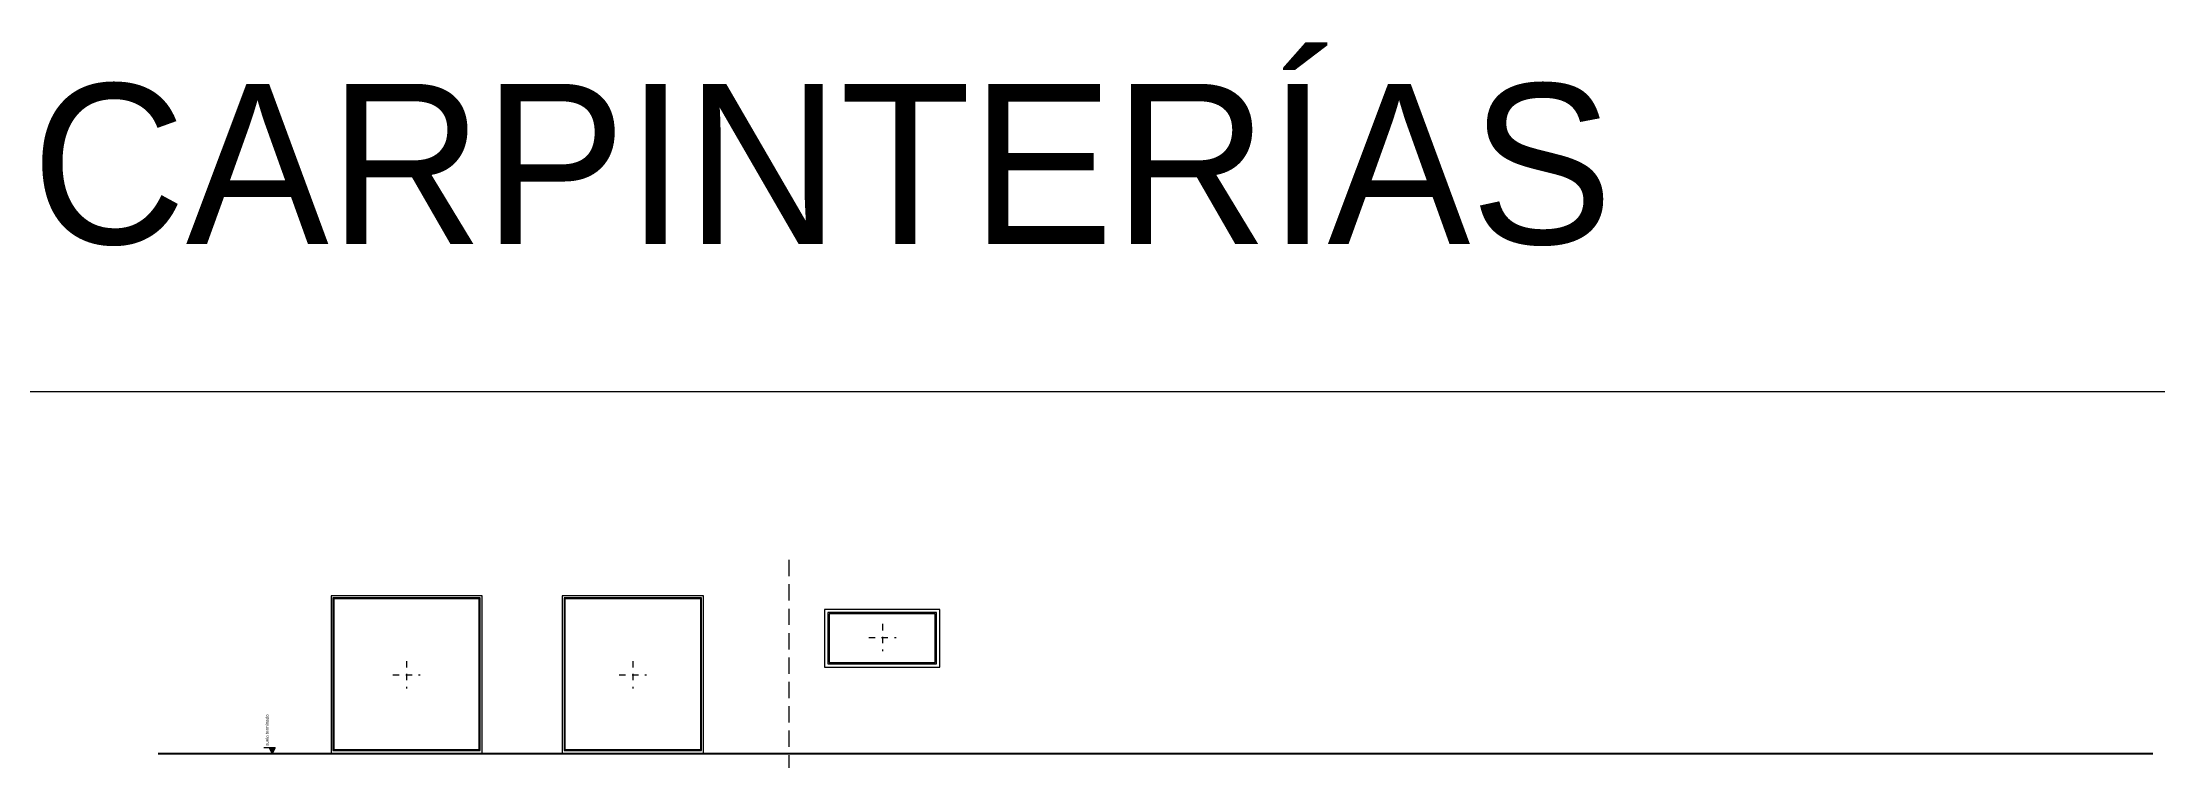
# Model space of a CAD drawing. Header units: millimetres. Extents: x -177 to 251, y 63 to 264.
# Drawn here: x 152.09 to 185.06, y 68.76 to 80.1 of the extents above; entities that cross this region are included whole.
import ezdxf

# ---------------------------------------------------------------- set-up
doc = ezdxf.new("R2010")
doc.units = ezdxf.units.MM
doc.header["$LTSCALE"] = 0.01
doc.linetypes.add('TRAZOS', pattern=[19.05, 12.7, -6.35])
for name, color, linetype, lineweight in [('ARQ_AUXILIARES', 4, 'Continuous', 0), ('ARQ_DISCONTINUAS', 6, 'TRAZOS', 5), ('ARQ_PROYECCION', 3, 'Continuous', 9), ('ARQ_PROYECCION 2', 5, 'Continuous', 5), ('ARQ_SECCION', 1, 'Continuous', 25), ('TEX_TEXTOS', 7, 'Continuous', 5), ('Z_CARÁTULA', 7, 'Continuous', 9)]:
    doc.layers.add(name, color=color, linetype=linetype, lineweight=lineweight)
doc.styles.add('SAEZ IBARRA', font='GOTHIC.TTF')
doc.styles.get("Standard").update_dxf_attribs({"font": 'GOTHIC.TTF'})

msp = doc.modelspace()

# ---------------------------------------------------------------- texts
at = {"layer": 'TEX_TEXTOS', "insert": (155.582, 69.105), "char_height": 0.05, "attachment_point": 1, "rotation": 90}
msp.add_mtext_dynamic_manual_height_columns('suelo terminado', width=2.3825, gutter_width=12.5, heights=[0], dxfattribs=at)
at = {"layer": 'Z_CARÁTULA', "insert": (151.923, 79.448), "char_height": 2.5, "attachment_point": 1, "style": 'SAEZ IBARRA'}
msp.add_mtext_dynamic_manual_height_columns('CARPINTERÍAS', width=122.43879, gutter_width=12.5, heights=[0], dxfattribs=at)

# ---------------------------------------------------------------- hatches: boundary and pattern name
at = {"layer": 'TEX_TEXTOS', "transparency": 33554559}
h = msp.add_hatch(dxfattribs=at)
h.set_pattern_fill('ANSI31', color=256, scale=0.0009, angle=84)
h.set_pattern_definition([(129, (-963.6359568, -812.371284), (-0.002220694585, -0.0017982830174), [])])
h.paths.add_polyline_path([(155.643, 69.073), (155.686, 68.984), (155.73, 69.073)])

# ---------------------------------------------------------------- linework, layer by layer
at = {"layer": 'ARQ_AUXILIARES'}
msp.add_lwpolyline([(164.383, 70.407), (166.043, 70.407), (166.043, 71.167), (164.383, 71.167)], close=True, dxfattribs=at)
at = {"layer": 'ARQ_DISCONTINUAS', "ltscale": 2}
msp.add_line((163.753, 72.01), (163.753, 68.763), dxfattribs=at)
at = {"layer": 'ARQ_DISCONTINUAS', "ltscale": 0.008}
for p, q in [((165.216, 71.01), (165.216, 70.583)), ((165.003, 70.796), (165.43, 70.796)), ((157.784, 70.43), (157.784, 70.003)), ((161.318, 70.43), (161.318, 70.003)), ((157.57, 70.216), (157.998, 70.216)), ((161.105, 70.216), (161.532, 70.216))]:
    msp.add_line(p, q, dxfattribs=at)
at = {"layer": 'ARQ_PROYECCION', "ltscale": 0.5}
for points in [[(156.604, 71.449), (156.604, 68.984), (158.964, 68.984), (158.964, 71.449), (156.604, 71.449)], [(160.213, 71.449), (160.213, 68.984), (162.423, 68.984), (162.423, 71.449), (160.213, 71.449)]]:
    msp.add_lwpolyline(points, dxfattribs=at)
for points in [[(156.649, 71.404), (156.649, 69.049), (158.919, 69.049), (158.919, 71.404)], [(160.258, 71.404), (160.258, 69.049), (162.378, 69.049), (162.378, 71.404)], [(164.313, 70.337), (166.113, 70.337), (166.113, 71.237), (164.313, 71.237)], [(164.363, 70.387), (166.063, 70.387), (166.063, 71.187), (164.363, 71.187)]]:
    msp.add_lwpolyline(points, close=True, dxfattribs=at)
at = {"layer": 'ARQ_PROYECCION 2', "ltscale": 0.5}
for points in [[(156.634, 71.419), (156.634, 69.034), (158.934, 69.034), (158.934, 71.419)], [(160.243, 71.419), (160.243, 69.034), (162.393, 69.034), (162.393, 71.419)]]:
    msp.add_lwpolyline(points, close=True, dxfattribs=at)
at = {"layer": 'ARQ_SECCION'}
msp.add_line((153.904, 68.984), (185.06, 68.984), dxfattribs=at)
at = {"layer": 'TEX_TEXTOS'}
for p, q in [((155.73, 69.073), (155.554, 69.073)), ((155.643, 69.073), (155.686, 68.984)), ((155.73, 69.073), (155.686, 68.984))]:
    msp.add_line(p, q, dxfattribs=at)
at = {"layer": 'Z_CARÁTULA'}
msp.add_line((151.02, 74.64), (194.873, 74.64), dxfattribs=at)

msp.set_redraw_order([(e.dxf.handle, doc.entitydb.next_handle()) for e in msp.query("TEXT MTEXT ATTDEF DIMENSION ARC_DIMENSION")])  # texts and dimensions are drawn at this point

doc.saveas('drawing.dxf')
